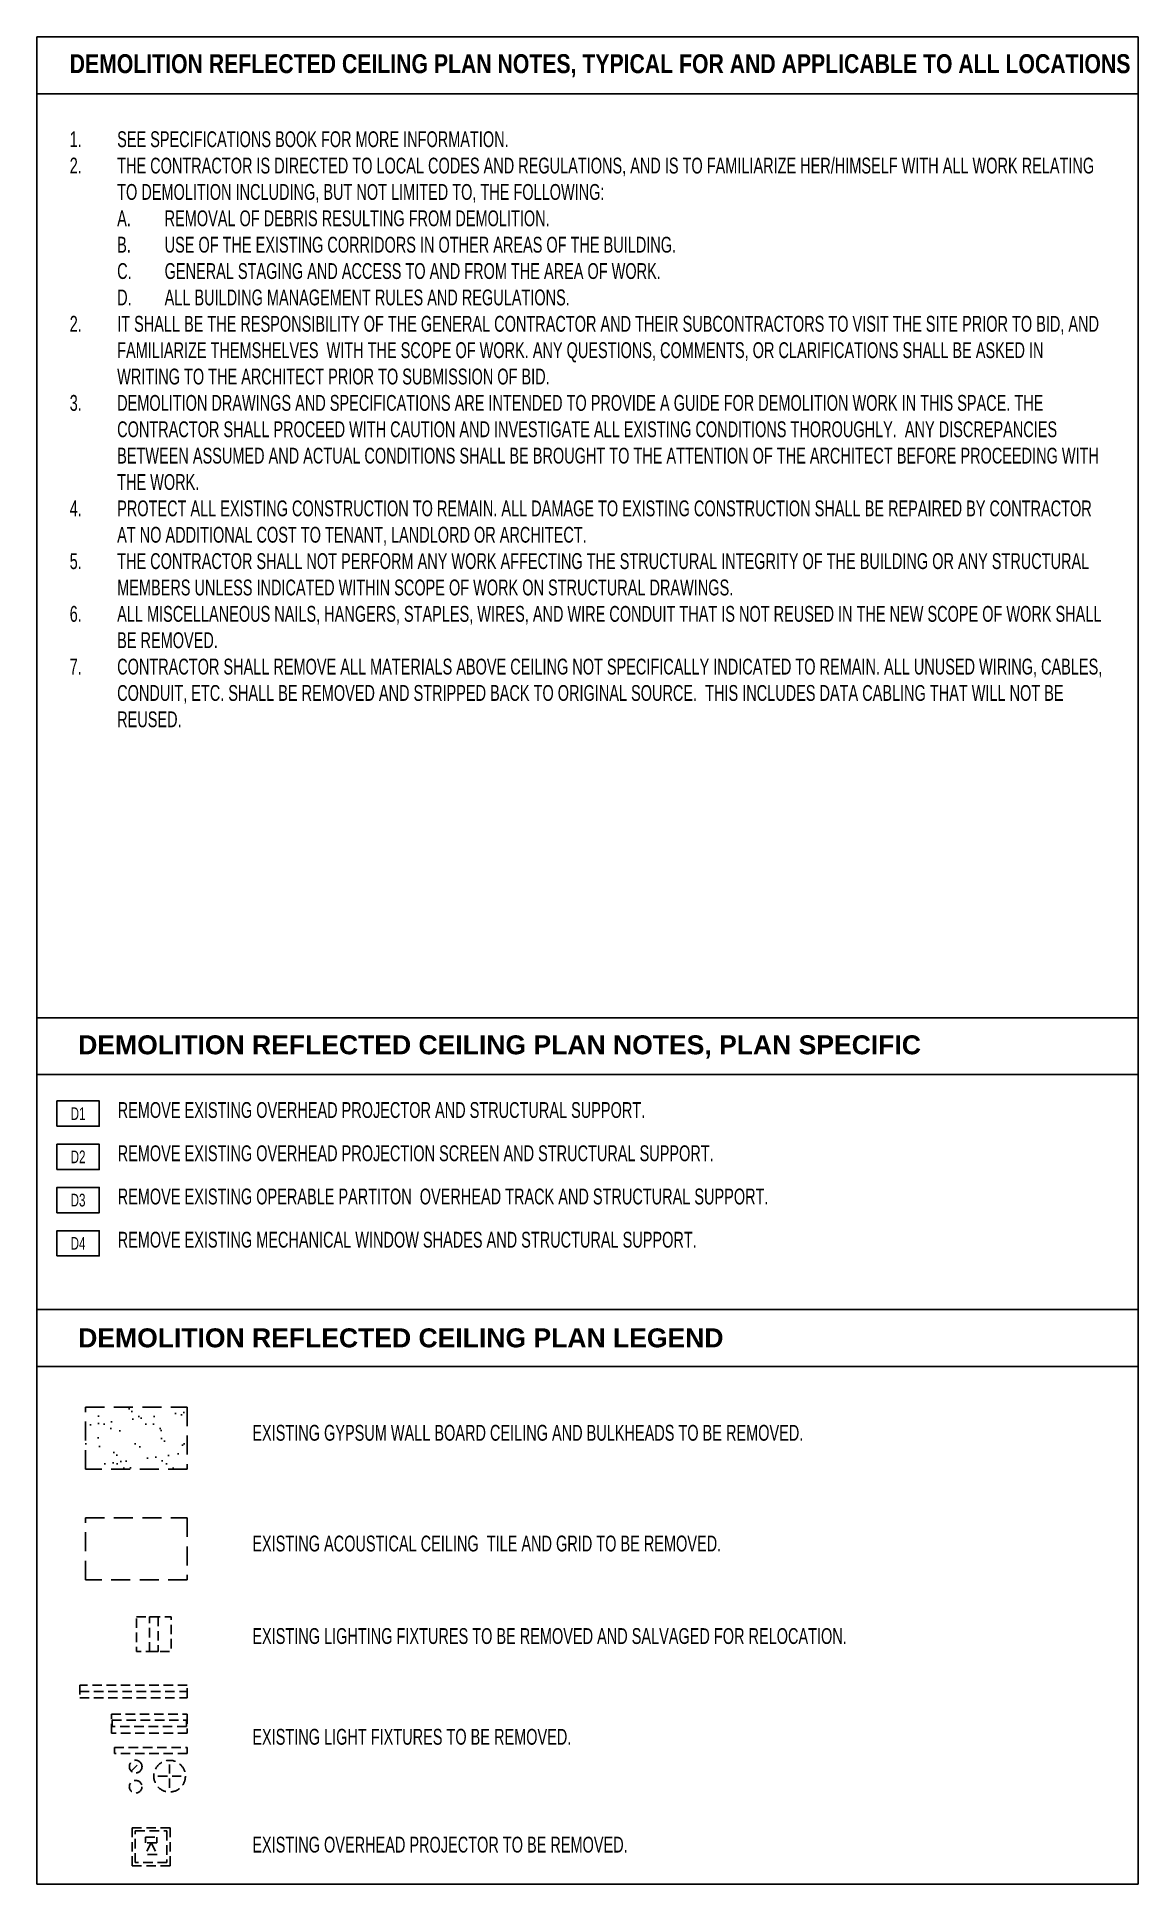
# Model space of a CAD drawing. Header units: inches. Extents: x -187 to 5780, y -1982 to 1065.
# Drawn here: x 5062 to 5758, y -304 to 864 of the extents above; entities that cross this region are included whole.
import ezdxf
from ezdxf.enums import TextEntityAlignment as Align

# ---------------------------------------------------------------- set-up
doc = ezdxf.new("R2010")
doc.units = ezdxf.units.IN
doc.header["$LTSCALE"] = 96
doc.header["$MEASUREMENT"] = 0
doc.linetypes.add('HIDDEN2', pattern=[0.1875, 0.125, -0.0625])
doc.linetypes.add('HIDDEN4', pattern=[0.09375, 0.0625, -0.03125])
for name, color, linetype in [('A-Anno-Clng', 7, 'Continuous'), ('A-Anno-Demo', 7, 'Continuous'), ('A-Anno-Flor', 7, 'Continuous'), ('A-Anno-PwrS', 7, 'Continuous'), ('A-Clng-Demo', 7, 'HIDDEN4'), ('A-Lite-Demo', 4, 'HIDDEN4'), ('Legend 300$0$A-Anno-PwrS', 7, 'Continuous')]:
    doc.layers.add(name, color=color, linetype=linetype)
doc.styles.add('OTJ_Title1', font='arialbd.ttf')
doc.styles.add('XFINE_0', font='ARIALN.TTF', dxfattribs={"width": 0.8})
doc.styles.add('XFINE_1-8', font='ARIALN.TTF', dxfattribs={"width": 0.8, "height": 10})

msp = doc.modelspace()

# ---------------------------------------------------------------- texts
at = {"layer": 'A-Anno-Clng'}
note = msp.add_mtext_static_columns([''] * 2, width=655.1796, gutter_width=0, height=0, dxfattribs=dict(at, insert=(5082.7, 803.85), char_height=10, attachment_point=1, style='XFINE_1-8'))
for column, words in zip([note] + note.columns.linked_columns, ['\\pi-30,l30,t30;1.^ISEE SPECIFICATIONS BOOK FOR MORE INFORMATION.\\P2.^ITHE CONTRACTOR IS DIRECTED TO LOCAL CODES AND REGULATIONS, AND IS TO FAMILIARIZE HER/HIMSELF WITH ALL WORK RELATING TO DEMOLITION INCLUDING, BUT NOT LIMITED TO, THE FOLLOWING:\\P\\pl60,t60;A.^IREMOVAL OF DEBRIS RESULTING FROM DEMOLITION.\\PB.^IUSE OF THE EXISTING CORRIDORS IN OTHER AREAS OF THE BUILDING.\\PC.^IGENERAL STAGING AND ACCESS TO AND FROM THE AREA OF WORK.\\PD.^IALL BUILDING MANAGEMENT RULES AND REGULATIONS.\\P\\pl30,t30;2.^IIT SHALL BE THE RESPONSIBILITY OF THE GENERAL CONTRACTOR AND THEIR SUBCONTRACTORS TO VISIT THE SITE PRIOR TO BID, AND FAMILIARIZE THEMSHELVES  WITH THE SCOPE OF WORK. ANY QUESTIONS, COMMENTS, OR CLARIFICATIONS SHALL BE ASKED IN WRITING TO THE ARCHITECT PRIOR TO SUBMISSION OF BID.\\P3.^IDEMOLITION DRAWINGS AND SPECIFICATIONS ARE INTENDED TO PROVIDE A GUIDE FOR DEMOLITION WORK IN THIS SPACE. THE CONTRACTOR SHALL PROCEED WITH CAUTION AND INVESTIGATE ALL EXISTING CONDITIONS THOROUGHLY.  ANY DISCREPANCIES BETWEEN ASSUMED AND ACTUAL CONDITIONS SHALL BE BROUGHT TO THE ATTENTION OF THE ARCHITECT BEFORE PROCEEDING WITH THE WORK.\\P4.^IPROTECT ALL EXISTING CONSTRUCTION TO REMAIN. ALL DAMAGE TO EXISTING CONSTRUCTION SHALL BE REPAIRED BY CONTRACTOR AT NO ADDITIONAL COST TO TENANT, LANDLORD OR ARCHITECT.\\P5.^ITHE CONTRACTOR SHALL NOT PERFORM ANY WORK AFFECTING THE STRUCTURAL INTEGRITY OF THE BUILDING OR ANY STRUCTURAL MEMBERS UNLESS INDICATED WITHIN SCOPE OF WORK ON STRUCTURAL DRAWINGS. \\P6.^IALL MISCELLANEOUS NAILS, HANGERS, STAPLES, WIRES, AND WIRE CONDUIT THAT IS NOT REUSED IN THE NEW SCOPE OF WORK SHALL BE REMOVED.\\P7.^ICONTRACTOR SHALL REMOVE ALL MATERIALS ABOVE CEILING NOT SPECIFICALLY INDICATED TO REMAIN. ALL UNUSED WIRING, CABLES, CONDUIT, ETC. SHALL BE REMOVED AND STRIPPED BACK TO ORIGINAL SOURCE.  THIS INCLUDES DATA CABLING THAT WILL NOT BE REUSED.\\P', '']):
    column.text = words
at = {"layer": 'A-Anno-Clng', "char_height": 12, "width": 584.8659, "attachment_point": 4, "style": 'OTJ_Title1'}
for s, insert in [('DEMOLITION REFLECTED CEILING PLAN NOTES, PLAN SPECIFIC', (5088.08, 225)), ('DEMOLITION REFLECTED CEILING PLAN LEGEND', (5088.08, 41.01))]:
    msp.add_mtext(s, dxfattribs=dict(at, insert=insert))
at = {"layer": 'A-Anno-Demo', "char_height": 10, "width": 526.4605, "attachment_point": 1, "style": 'XFINE_1-8'}
for s, insert in [('EXISTING GYPSUM WALL BOARD CEILING AND BULKHEADS TO BE REMOVED.', (5198.14, -13.92)), ('EXISTING ACOUSTICAL CEILING  TILE AND GRID TO BE REMOVED.', (5198.14, -83.91)), ('EXISTING LIGHTING FIXTURES TO BE REMOVED AND SALVAGED FOR RELOCATION.', (5198.14, -142.41)), ('EXISTING LIGHT FIXTURES TO BE REMOVED.', (5198.14, -206.1)), ('EXISTING OVERHEAD PROJECTOR TO BE REMOVED.', (5198.14, -274.26))]:
    msp.add_mtext(s, dxfattribs=dict(at, insert=insert))
at = {"layer": 'A-Anno-Flor', "style": 'OTJ_Title1', "width": 0.8}
msp.add_text('DEMOLITION REFLECTED CEILING PLAN NOTES, TYPICAL FOR AND APPLICABLE TO ALL LOCATIONS', height=12, dxfattribs=at).set_placement((5082.7, 840.61))
at = {"layer": 'Legend 300$0$A-Anno-PwrS', "char_height": 10, "width": 568.4444, "attachment_point": 1, "style": 'XFINE_1-8'}
for s, insert in [('REMOVE EXISTING OVERHEAD PROJECTOR AND STRUCTURAL SUPPORT.', (5113.03, 190.12)), ('REMOVE EXISTING OVERHEAD PROJECTION SCREEN AND STRUCTURAL SUPPORT.', (5113.03, 162.79)), ('REMOVE EXISTING OPERABLE PARTITON  OVERHEAD TRACK AND STRUCTURAL SUPPORT.', (5113.03, 135.46)), ('REMOVE EXISTING MECHANICAL WINDOW SHADES AND STRUCTURAL SUPPORT.', (5113.03, 108.14))]:
    msp.add_mtext(s, dxfattribs=dict(at, insert=insert))

# ---------------------------------------------------------------- blocks, each defined once
blk = doc.blocks.new('multi-note')
at = {"color": 4}
blk.add_lwpolyline([(-1.67, -1), (1.67, -1), (1.67, 1), (-1.67, 1)], close=True, dxfattribs=at)
at = {"color": 0, "style": 'XFINE_0', "width": 0.8}
blk.add_attdef('MULTI-NOTE', text='', height=1, dxfattribs=at).set_placement((0, 0), align=Align.MIDDLE_CENTER)
blk = doc.blocks.new('screen')
blk.add_line((-34, 0), (34, 0))
blk.add_lwpolyline([(-34, -4), (34, -4), (34, 4), (-34, 4)], close=True)
blk = doc.blocks.new('PENDANT')
for p, q in [((-7.4, 0), (7.4, 0)), ((0, -7.4), (0, 7.4))]:
    blk.add_line(p, q)
blk.add_circle((0, 0), 10)
blk = doc.blocks.new('proj')
for points in [[(0, -24), (24, -24), (24, 0), (0, 0)], [(2, -22), (22, -22), (22, -2), (2, -2)], [(8.4, -18), (15.6, -18), (15.6, -14.6), (8.4, -14.6)]]:
    blk.add_lwpolyline(points, close=True)
for points in [[(12, -14.6), (8.2, -7.1)], [(15.8, -7.1), (8.2, -7.1)], [(12, -14.6), (15.8, -7.1)]]:
    blk.add_lwpolyline(points)

# ---------------------------------------------------------------- hatches: boundary and pattern name
at = {"layer": 'A-Clng-Demo'}
h = msp.add_hatch(dxfattribs=at)
h.set_pattern_fill('AR-SAND', color=256, scale=10, style=0)
h.set_pattern_definition([(37.5, (6764.01, -1062.9), (-0.62993, 19.26824), [0, -15.2, 0, -17, 0, -16.25]), (7.5, (6764.01, -1062.9), (17.69777, 28.22146), [0, -8.2, 0, -13.7, 0, -5.25]), (327.5, (6751.71, -1062.9), (31.14142, 0.05659), [0, -5, 0, -18, 0, -23.5]), (317.5, (6751.71, -1062.9), (30.06127, 8.77676), [0, -2.5, 0, -11.8, 0, -13.5])])
h.paths.add_polyline_path([(5157.01, -2.72), (5092.66, -2.72), (5092.66, -41.84), (5157.01, -41.84)])

# ---------------------------------------------------------------- linework, layer by layer
at = {"layer": 'A-Anno-PwrS', "color": 5}
for points in [[(5062, 863.5), (5758, 863.5), (5758, 827.5), (5062, 827.5)], [(5062, 243.49), (5758, 243.49), (5758, 827.5), (5062, 827.5)], [(5062, 243.49), (5758, 243.49), (5758, 207.49), (5062, 207.49)], [(5062, 58.93), (5758, 58.93), (5758, 207.49), (5062, 207.49)], [(5062, -304.19), (5758, -304.19), (5758, 22.93), (5062, 22.93)]]:
    msp.add_lwpolyline(points, close=True, dxfattribs=at)
at = {"layer": 'A-Clng-Demo', "linetype": 'HIDDEN2'}
for points in [[(5092.66, -2.72), (5157.01, -2.72), (5157.01, -41.84), (5092.66, -41.84)], [(5092.66, -72.71), (5157.01, -72.71), (5157.01, -111.84), (5092.66, -111.84)]]:
    msp.add_lwpolyline(points, close=True, dxfattribs=at)
at = {"layer": 'A-Lite-Demo', "flags": 128}
msp.add_lwpolyline([(5124.82, -135.23), (5146.82, -135.23), (5146.82, -157.23), (5124.82, -157.23)], close=True, dxfattribs=at)
msp.add_lwpolyline([(5124.82, -135.23), (5146.82, -135.23), (5146.82, -157.23), (5124.82, -157.23)], close=True, dxfattribs=at)
at = {"layer": 'A-Lite-Demo'}
for points in [[(5133.13, -135.23), (5138.63, -135.23), (5138.63, -157.23), (5133.13, -157.23)], [(5109.02, -196.86), (5157.02, -196.85), (5157.03, -208.85), (5109.03, -208.86)], [(5109.52, -200.66), (5156.52, -200.65), (5156.53, -204.65), (5109.53, -204.66)], [(5110.95, -217.9), (5156.99, -217.9), (5156.99, -221.56), (5110.95, -221.56)]]:
    msp.add_lwpolyline(points, close=True, dxfattribs=at)
at = {"layer": 'A-Lite-Demo', "flags": 128}
msp.add_lwpolyline([(5127.24, -232.78, 0.4142136), (5127.24, -227.13), (5121.58, -232.78, 0.4142136)], format="xyb", close=True, dxfattribs=at)
at = {"layer": 'A-Lite-Demo'}
for centre in [(5124.41, -229.95), (5124.39, -242.66)]:
    msp.add_circle(centre, 4, dxfattribs=at)
at = {"layer": 'Legend 300$0$A-Anno-PwrS', "color": 5}
msp.add_lwpolyline([(5062, 22.93), (5758, 22.93), (5758, 58.93), (5062, 58.93)], close=True, dxfattribs=at)

# ---------------------------------------------------------------- block references
at = {"layer": 'A-Anno-Demo', "xscale": 8, "yscale": 8, "zscale": 8}
for p, values in [((5087.98, 182.84), {'MULTI-NOTE': 'D1'}), ((5087.98, 155.52), {'MULTI-NOTE': 'D2'}), ((5087.98, 128.19), {'MULTI-NOTE': 'D3'}), ((5087.98, 100.86), {'MULTI-NOTE': 'D4'})]:
    msp.add_blockref('multi-note', p, dxfattribs=at).add_auto_attribs(values)
at = {"layer": 'A-Lite-Demo'}
for name, p in [('screen', (5123.01, -182.43)), ('PENDANT', (5145.84, -235.98))]:
    msp.add_blockref(name, p, dxfattribs=at)
at = {"layer": 'A-Lite-Demo', "xscale": -1, "rotation": 180}
msp.add_blockref('proj', (5122.15, -292.65, 192), dxfattribs=at)

msp.set_redraw_order([(e.dxf.handle, doc.entitydb.next_handle()) for e in msp.query("TEXT MTEXT ATTDEF DIMENSION ARC_DIMENSION")])  # texts and dimensions are drawn at this point

doc.saveas('drawing.dxf')
